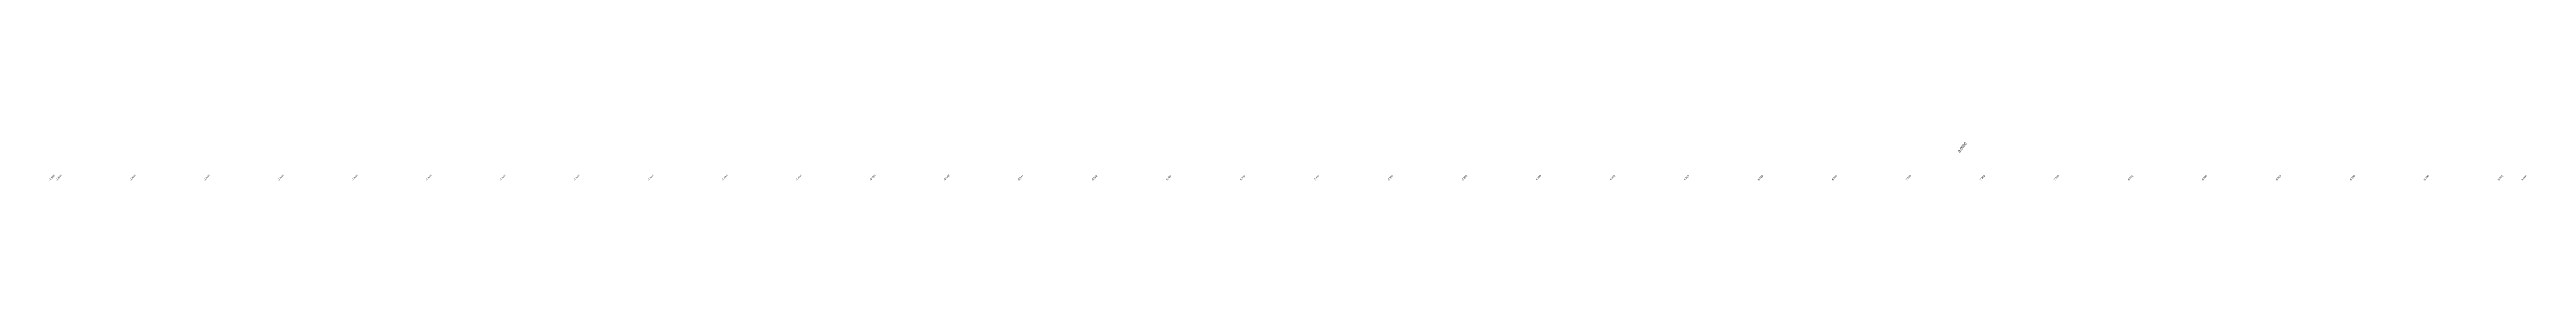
# Model space of a CAD drawing. Header units: metres. Extents: x 286386 to 287779, y 2079267 to 2080589.
# Drawn here: x 286458 to 287127, y 2080319 to 2080329 of the extents above; entities that cross this region are included whole.
import ezdxf
from ezdxf.enums import TextEntityAlignment as Align

# ---------------------------------------------------------------- set-up
doc = ezdxf.new("R2010")
doc.units = ezdxf.units.M
doc.header["$MEASUREMENT"] = 0
doc.layers.add('ESContAnn', color=231, linetype='Continuous')
doc.layers.add('ESElevation', color=150, linetype='Continuous')

msp = doc.modelspace()

# ---------------------------------------------------------------- texts
at = {"layer": 'ESContAnn'}
msp.add_text('8.0000', height=0.75, rotation=51.009, dxfattribs=at).set_placement((286974.52, 2080328.17), align=Align.MIDDLE_CENTER)
at = {"layer": 'ESElevation'}
for s, p in [('-1.500', (286458.17, 2080320)), ('-1.500', (286460, 2080320)), ('-1.500', (286480, 2080320)), ('-1.500', (286500, 2080320)), ('-1.500', (286520, 2080320)), ('-1.500', (286540, 2080320)), ('-1.500', (286560, 2080320)), ('-1.500', (286580, 2080320)), ('-1.500', (286600, 2080320)), ('-1.500', (286620, 2080320)), ('-1.496', (286640, 2080320)), ('-1.404', (286660, 2080320)), ('-0.723', (286680, 2080320)), ('-0.042', (286700, 2080320)), ('0.500', (286720, 2080320)), ('0.542', (286740, 2080320)), ('1.024', (286760, 2080320)), ('1.764', (286780, 2080320)), ('2.604', (286800, 2080320)), ('3.304', (286820, 2080320)), ('3.898', (286840, 2080320)), ('4.409', (286860, 2080320)), ('4.648', (286880, 2080320)), ('4.813', (286900, 2080320)), ('5.028', (286920, 2080320)), ('6.064', (286940, 2080320)), ('7.070', (286960, 2080320)), ('7.858', (286980, 2080320)), ('7.070', (287000, 2080320)), ('6.571', (287020, 2080320)), ('6.685', (287040, 2080320)), ('6.617', (287060, 2080320)), ('6.269', (287080, 2080320)), ('5.730', (287100, 2080320)), ('5.672', (287120, 2080320)), ('5.669', (287126.34, 2080320))]:
    msp.add_text(s, height=0.5, rotation=45, dxfattribs=at).set_placement(p, align=Align.MIDDLE_CENTER)

doc.saveas('drawing.dxf')
